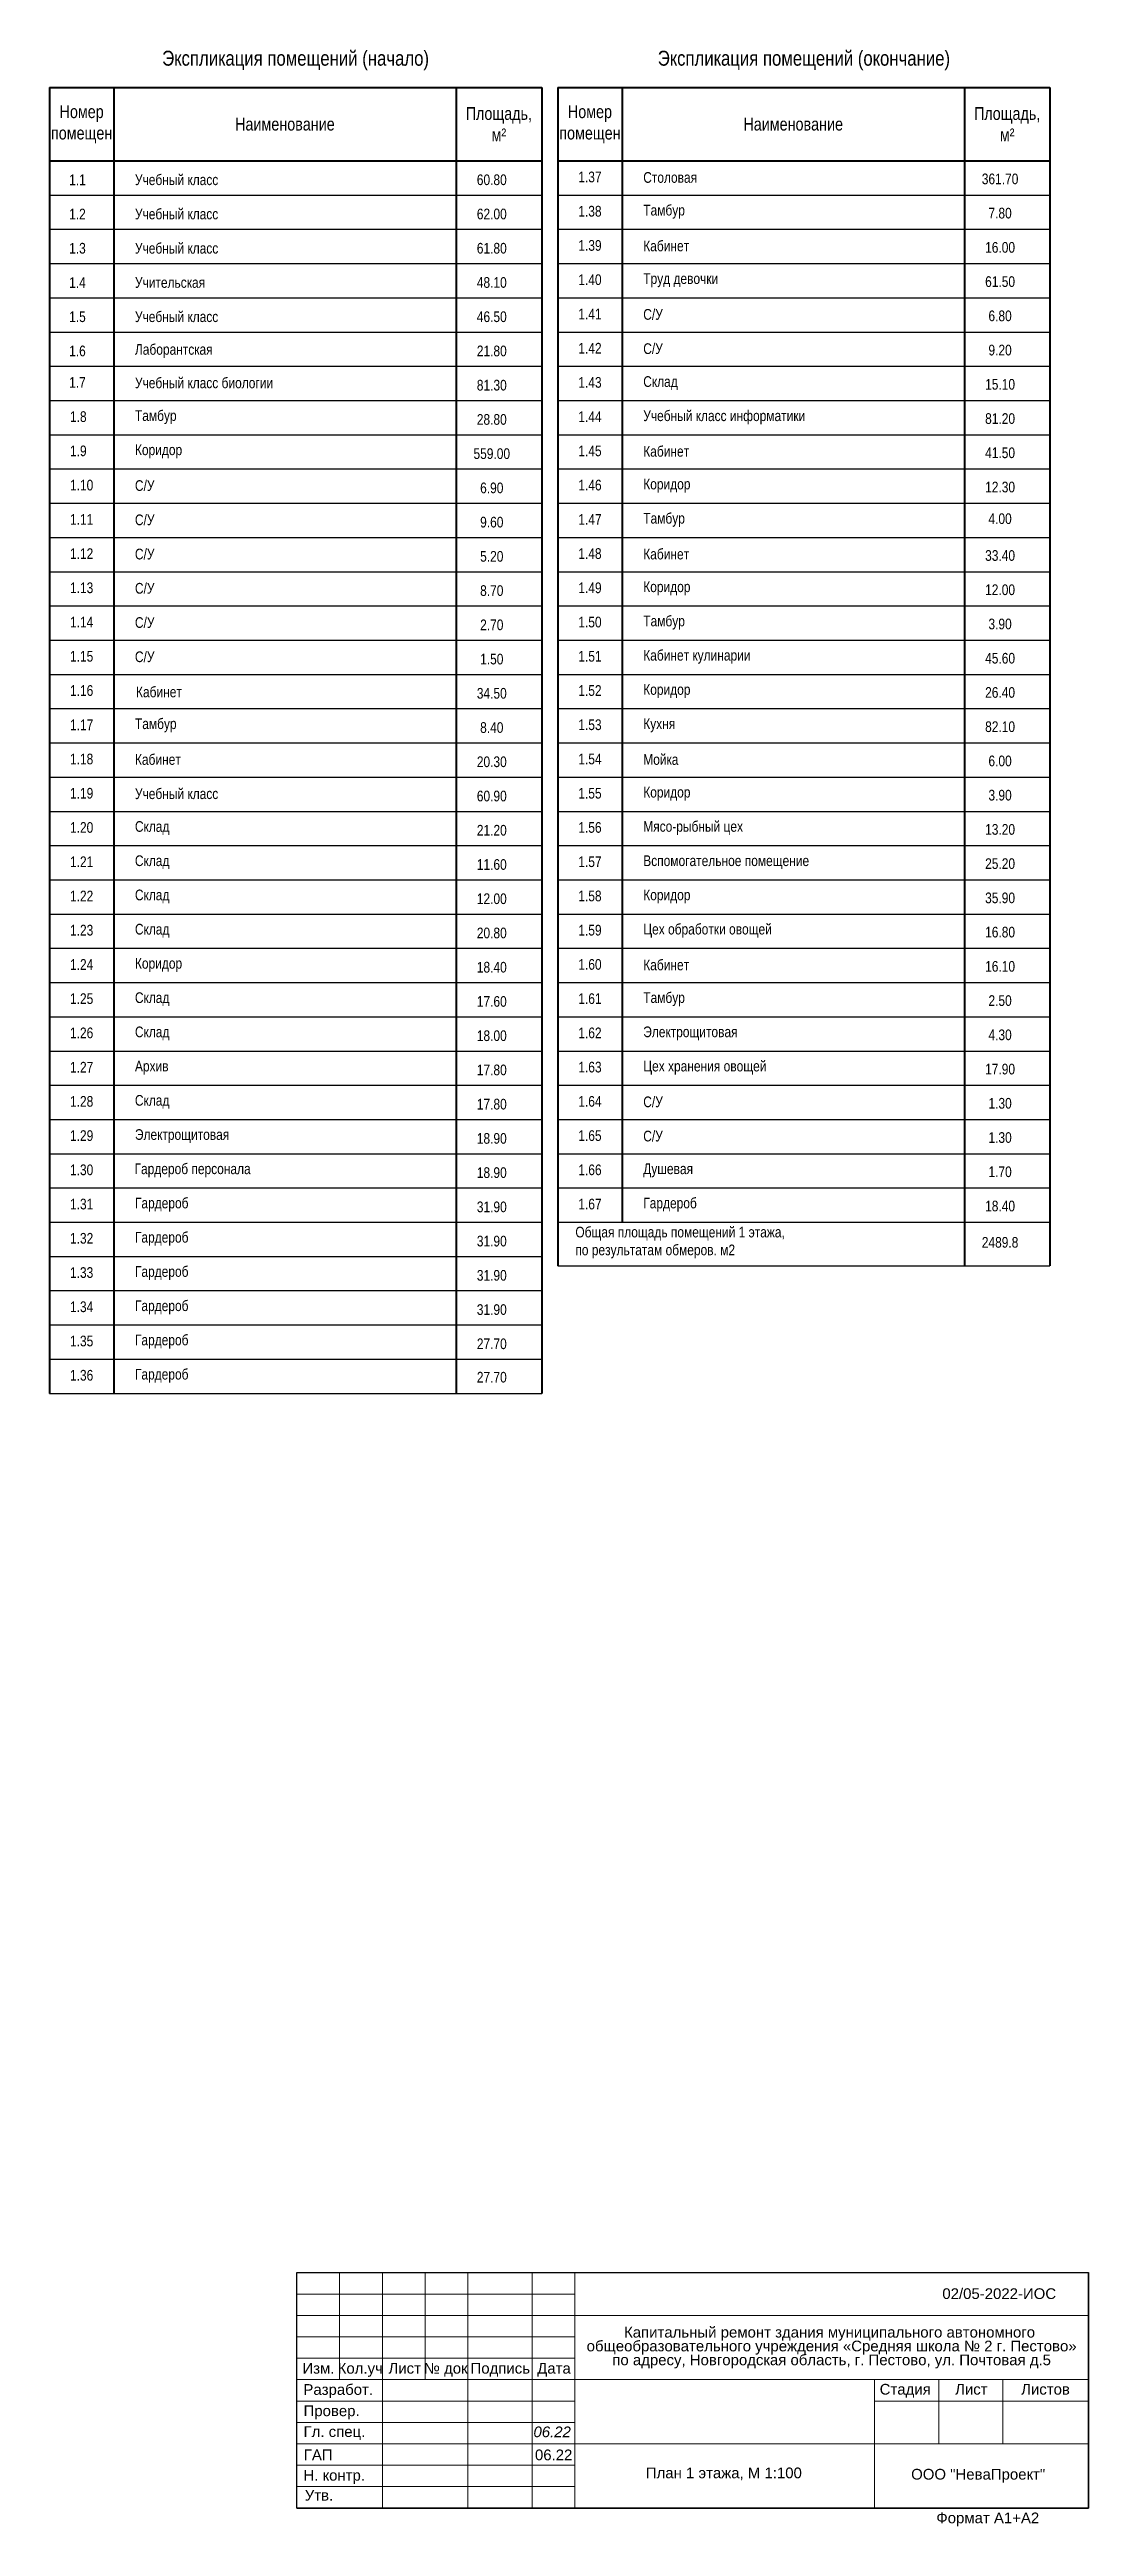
# Model space of a CAD drawing. Header units: metres. Extents: x 0 to 126, y 0 to 58.
# Drawn here: x 101.4 to 125.7, y 0.1 to 58 of the extents above; entities that cross this region are included whole.
import ezdxf
from ezdxf.enums import TextEntityAlignment as Align

# ---------------------------------------------------------------- set-up
doc = ezdxf.new("R2010")
doc.units = ezdxf.units.M
doc.linetypes.add('DGN Style 3', pattern=[499.525246, 356.803747, -142.721499])
doc.layers.add('Level 63', color=7, linetype='Continuous', lineweight=0)
for name, color, linetype in [('YOLO_STAMP', 1, 'Continuous'), ('YOLO_TABLE', 1, 'Continuous'), ('размеры оси', 163, 'Continuous')]:
    doc.layers.add(name, color=color, linetype=linetype)
doc.styles.add('_ТАБЛИЧНЫЙ(1-100)', font='arial.ttf', dxfattribs={"width": 0.8, "height": 300})
doc.styles.add('_ТЕКСТОВЫЙ', font='arial.ttf', dxfattribs={"width": 0.8})
doc.styles.add('Arial', font='ariali.ttf')
doc.styles.add('GOST 2.304', font='cs_gost2304.shx')
doc.styles.add('Style-Arial', font='arial.ttf')

msp = doc.modelspace()

# ---------------------------------------------------------------- texts
at = {"color": 7, "linetype": 'Continuous', "lineweight": 0, "style": 'Style-Arial'}
msp.add_text('02/05-2022-ИОС', height=0.25, dxfattribs=at).set_placement((122.257989, 5.660277), align=Align.TOP_LEFT)
at = {"color": 18, "linetype": 'Continuous', "lineweight": 13, "true_color": 0x000000, "style": 'Arial'}
msp.add_text('06.22', height=0.25, dxfattribs=at).set_placement((113.140389, 2.430844), align=Align.TOP_CENTER)
at = {"color": 0, "linetype": 'ByBlock', "lineweight": -2, "attachment_point": 5}
for s, insert, char_height, width, style in [('Экспликация помещений (начало)', (107.145245, 57.717339), 0.35, 10.9, '_ТЕКСТОВЫЙ'), ('Экспликация помещений (окончание)', (119.023037, 57.717339), 0.35, 10.9, '_ТЕКСТОВЫЙ'), ('Номер помещен', (102.145245, 56.227793), 0.3, 1.3, '_ТАБЛИЧНЫЙ(1-100)'), ('Наименование', (106.895245, 56.227793), 0.3, 7.8, '_ТАБЛИЧНЫЙ(1-100)'), ('Площадь, м²', (111.895245, 56.227793), 0.3, 1.8, '_ТАБЛИЧНЫЙ(1-100)'), ('Номер помещен', (114.023037, 56.227793), 0.3, 1.3, '_ТАБЛИЧНЫЙ(1-100)'), ('Наименование', (118.773037, 56.227793), 0.3, 7.8, '_ТАБЛИЧНЫЙ(1-100)'), ('Площадь, м²', (123.773037, 56.227793), 0.3, 1.8, '_ТАБЛИЧНЫЙ(1-100)'), ('1.1', (102.047602, 54.928039), 0.25, 7.8, '_ТАБЛИЧНЫЙ(1-100)'), ('\\pxql;Учебный класс', (109.813862, 54.928039), 0.25, 12.84589456, '_ТАБЛИЧНЫЙ(1-100)'), ('60.80', (111.729169, 54.928039), 0.25, 7.8, '_ТАБЛИЧНЫЙ(1-100)'), ('\\pxql;1.37', (117.651316, 54.993351), 0.25, 7.8, '_ТАБЛИЧНЫЙ(1-100)'), ('\\pxql;Столовая', (121.691655, 54.981895), 0.25, 12.84589456, '_ТАБЛИЧНЫЙ(1-100)'), ('361.70', (123.606961, 54.948031), 0.25, 7.8, '_ТАБЛИЧНЫЙ(1-100)'), ('1.2', (102.047602, 54.128039), 0.25, 7.8, '_ТАБЛИЧНЫЙ(1-100)'), ('\\pxql;Учебный класс', (109.813862, 54.128039), 0.25, 12.84589456, '_ТАБЛИЧНЫЙ(1-100)'), ('62.00', (111.729169, 54.128039), 0.25, 7.8, '_ТАБЛИЧНЫЙ(1-100)'), ('\\pxql;1.38', (117.651316, 54.193351), 0.25, 7.8, '_ТАБЛИЧНЫЙ(1-100)'), ('\\pxql;Тамбур', (121.691655, 54.181895), 0.25, 12.84589456, '_ТАБЛИЧНЫЙ(1-100)'), ('7.80', (123.606961, 54.148031), 0.25, 7.8, '_ТАБЛИЧНЫЙ(1-100)'), ('1.3', (102.047602, 53.328039), 0.25, 7.8, '_ТАБЛИЧНЫЙ(1-100)'), ('\\pxql;Учебный класс', (109.813862, 53.328039), 0.25, 12.84589456, '_ТАБЛИЧНЫЙ(1-100)'), ('61.80', (111.729169, 53.328039), 0.25, 7.8, '_ТАБЛИЧНЫЙ(1-100)'), ('\\pxql;1.39', (117.651316, 53.393351), 0.25, 7.8, '_ТАБЛИЧНЫЙ(1-100)'), ('\\pxql;Кабинет', (121.691655, 53.381895), 0.25, 12.84589456, '_ТАБЛИЧНЫЙ(1-100)'), ('16.00', (123.606961, 53.348031), 0.25, 7.8, '_ТАБЛИЧНЫЙ(1-100)'), ('\\pxql;1.40', (117.651316, 52.593351), 0.25, 7.8, '_ТАБЛИЧНЫЙ(1-100)'), ('\\pxql;Труд девочки', (121.691655, 52.581895), 0.25, 12.84589456, '_ТАБЛИЧНЫЙ(1-100)'), ('61.50', (123.606961, 52.548031), 0.25, 7.8, '_ТАБЛИЧНЫЙ(1-100)'), ('1.4', (102.047602, 52.528039), 0.25, 7.8, '_ТАБЛИЧНЫЙ(1-100)'), ('\\pxql;Учительская', (109.813862, 52.528039), 0.25, 12.84589456, '_ТАБЛИЧНЫЙ(1-100)'), ('48.10', (111.729169, 52.528039), 0.25, 7.8, '_ТАБЛИЧНЫЙ(1-100)'), ('1.5', (102.047602, 51.728039), 0.25, 7.8, '_ТАБЛИЧНЫЙ(1-100)'), ('\\pxql;Учебный класс', (109.813862, 51.728039), 0.25, 12.84589456, '_ТАБЛИЧНЫЙ(1-100)'), ('46.50', (111.729169, 51.728039), 0.25, 7.8, '_ТАБЛИЧНЫЙ(1-100)'), ('\\pxql;1.41', (117.651316, 51.793351), 0.25, 7.8, '_ТАБЛИЧНЫЙ(1-100)'), ('\\pxql;С/У', (121.691655, 51.781895), 0.25, 12.84589456, '_ТАБЛИЧНЫЙ(1-100)'), ('6.80', (123.606961, 51.748031), 0.25, 7.8, '_ТАБЛИЧНЫЙ(1-100)'), ('1.6', (102.047602, 50.928039), 0.25, 7.8, '_ТАБЛИЧНЫЙ(1-100)'), ('\\pxql;Лаборантская', (109.813862, 50.928039), 0.25, 12.84589456, '_ТАБЛИЧНЫЙ(1-100)'), ('21.80', (111.729169, 50.928039), 0.25, 7.8, '_ТАБЛИЧНЫЙ(1-100)'), ('\\pxql;1.42', (117.651316, 50.993351), 0.25, 7.8, '_ТАБЛИЧНЫЙ(1-100)'), ('\\pxql;С/У', (121.691655, 50.981895), 0.25, 12.84589456, '_ТАБЛИЧНЫЙ(1-100)'), ('9.20', (123.606961, 50.948031), 0.25, 7.8, '_ТАБЛИЧНЫЙ(1-100)'), ('1.7', (102.047602, 50.193351), 0.25, 7.8, '_ТАБЛИЧНЫЙ(1-100)'), ('\\pxql;Учебный класс биологии', (109.813862, 50.181895), 0.25, 12.84589456, '_ТАБЛИЧНЫЙ(1-100)'), ('81.30', (111.729169, 50.128039), 0.25, 7.8, '_ТАБЛИЧНЫЙ(1-100)'), ('\\pxql;1.43', (117.651316, 50.193351), 0.25, 7.8, '_ТАБЛИЧНЫЙ(1-100)'), ('\\pxql;Склад', (121.691655, 50.177877), 0.25, 12.84589456, '_ТАБЛИЧНЫЙ(1-100)'), ('15.10', (123.606961, 50.148031), 0.25, 7.8, '_ТАБЛИЧНЫЙ(1-100)'), ('\\pxql;1.8', (105.773524, 49.393351), 0.25, 7.8, '_ТАБЛИЧНЫЙ(1-100)'), ('\\pxql;Тамбур', (109.813862, 49.381895), 0.25, 12.84589456, '_ТАБЛИЧНЫЙ(1-100)'), ('28.80', (111.729169, 49.328039), 0.25, 7.8, '_ТАБЛИЧНЫЙ(1-100)'), ('\\pxql;1.44', (117.651316, 49.393351), 0.25, 7.8, '_ТАБЛИЧНЫЙ(1-100)'), ('\\pxql;Учебный класс информатики', (121.691655, 49.377877), 0.25, 12.84589456, '_ТАБЛИЧНЫЙ(1-100)'), ('81.20', (123.606961, 49.348031), 0.25, 7.8, '_ТАБЛИЧНЫЙ(1-100)'), ('\\pxql;1.9', (105.773524, 48.593351), 0.25, 7.8, '_ТАБЛИЧНЫЙ(1-100)'), ('\\pxql;Коридор', (107.14308, 48.581895), 0.25, 7.50432998, '_ТАБЛИЧНЫЙ(1-100)'), ('559.00', (111.729169, 48.528039), 0.25, 7.8, '_ТАБЛИЧНЫЙ(1-100)'), ('\\pxql;1.45', (117.651316, 48.593351), 0.25, 7.8, '_ТАБЛИЧНЫЙ(1-100)'), ('\\pxql;Кабинет', (121.691655, 48.581895), 0.25, 12.84589456, '_ТАБЛИЧНЫЙ(1-100)'), ('41.50', (123.606961, 48.548031), 0.25, 7.8, '_ТАБЛИЧНЫЙ(1-100)'), ('\\pxql;1.10', (105.773524, 47.793351), 0.25, 7.8, '_ТАБЛИЧНЫЙ(1-100)'), ('\\pxql;С/У', (109.813862, 47.781895), 0.25, 12.84589456, '_ТАБЛИЧНЫЙ(1-100)'), ('6.90', (111.729169, 47.728039), 0.25, 7.8, '_ТАБЛИЧНЫЙ(1-100)'), ('\\pxql;1.46', (117.651316, 47.793351), 0.25, 7.8, '_ТАБЛИЧНЫЙ(1-100)'), ('\\pxql;Коридор', (121.691655, 47.781895), 0.25, 12.84589456, '_ТАБЛИЧНЫЙ(1-100)'), ('12.30', (123.606961, 47.748031), 0.25, 7.8, '_ТАБЛИЧНЫЙ(1-100)'), ('\\pxql;1.11', (105.773524, 46.993351), 0.25, 7.8, '_ТАБЛИЧНЫЙ(1-100)'), ('\\pxql;С/У', (109.813862, 46.981895), 0.25, 12.84589456, '_ТАБЛИЧНЫЙ(1-100)'), ('9.60', (111.729169, 46.928039), 0.25, 7.8, '_ТАБЛИЧНЫЙ(1-100)'), ('\\pxql;1.47', (117.651316, 46.993351), 0.25, 7.8, '_ТАБЛИЧНЫЙ(1-100)'), ('\\pxql;Тамбур', (121.691655, 46.981895), 0.25, 12.84589456, '_ТАБЛИЧНЫЙ(1-100)'), ('4.00', (123.606961, 47.00875), 0.25, 7.8, '_ТАБЛИЧНЫЙ(1-100)'), ('\\pxql;1.12', (105.773524, 46.193351), 0.25, 7.8, '_ТАБЛИЧНЫЙ(1-100)'), ('\\pxql;С/У', (109.813862, 46.181895), 0.25, 12.84589456, '_ТАБЛИЧНЫЙ(1-100)'), ('\\pxql;1.48', (117.651316, 46.193351), 0.25, 7.8, '_ТАБЛИЧНЫЙ(1-100)'), ('\\pxql;Кабинет', (121.691655, 46.181895), 0.25, 12.84589456, '_ТАБЛИЧНЫЙ(1-100)'), ('5.20', (111.729169, 46.128039), 0.25, 7.8, '_ТАБЛИЧНЫЙ(1-100)'), ('33.40', (123.606961, 46.148031), 0.25, 7.8, '_ТАБЛИЧНЫЙ(1-100)'), ('\\pxql;1.13', (105.773524, 45.393351), 0.25, 7.8, '_ТАБЛИЧНЫЙ(1-100)'), ('\\pxql;С/У', (109.813862, 45.381895), 0.25, 12.84589456, '_ТАБЛИЧНЫЙ(1-100)'), ('8.70', (111.729169, 45.328039), 0.25, 7.8, '_ТАБЛИЧНЫЙ(1-100)'), ('\\pxql;1.49', (117.651316, 45.393351), 0.25, 7.8, '_ТАБЛИЧНЫЙ(1-100)'), ('\\pxql;Коридор', (121.691655, 45.381895), 0.25, 12.84589456, '_ТАБЛИЧНЫЙ(1-100)'), ('12.00', (123.606961, 45.348031), 0.25, 7.8, '_ТАБЛИЧНЫЙ(1-100)'), ('\\pxql;1.14', (105.773524, 44.593351), 0.25, 7.8, '_ТАБЛИЧНЫЙ(1-100)'), ('\\pxql;С/У', (109.813862, 44.581895), 0.25, 12.84589456, '_ТАБЛИЧНЫЙ(1-100)'), ('2.70', (111.729169, 44.528039), 0.25, 7.8, '_ТАБЛИЧНЫЙ(1-100)'), ('\\pxql;1.50', (117.651316, 44.593351), 0.25, 7.8, '_ТАБЛИЧНЫЙ(1-100)'), ('\\pxql;Тамбур', (121.691655, 44.581895), 0.25, 12.84589456, '_ТАБЛИЧНЫЙ(1-100)'), ('3.90', (123.606961, 44.548031), 0.25, 7.8, '_ТАБЛИЧНЫЙ(1-100)'), ('\\pxql;1.15', (105.773524, 43.793351), 0.25, 7.8, '_ТАБЛИЧНЫЙ(1-100)'), ('\\pxql;С/У', (109.813862, 43.781895), 0.25, 12.84589456, '_ТАБЛИЧНЫЙ(1-100)'), ('1.50', (111.729169, 43.728039), 0.25, 7.8, '_ТАБЛИЧНЫЙ(1-100)'), ('\\pxql;1.51', (117.651316, 43.793351), 0.25, 7.8, '_ТАБЛИЧНЫЙ(1-100)'), ('\\pxql;Кабинет кулинарии', (121.691655, 43.781895), 0.25, 12.84589456, '_ТАБЛИЧНЫЙ(1-100)'), ('45.60', (123.606961, 43.748031), 0.25, 7.8, '_ТАБЛИЧНЫЙ(1-100)'), ('\\pxql;1.16', (105.773524, 42.993351), 0.25, 7.8, '_ТАБЛИЧНЫЙ(1-100)'), ('\\H1x;\\W0.8;Кабинет', (103.951437, 42.959934), 0.25, 12.84589456, '_ТАБЛИЧНЫЙ(1-100)'), ('34.50', (111.729169, 42.928039), 0.25, 7.8, '_ТАБЛИЧНЫЙ(1-100)'), ('\\pxql;1.52', (117.651316, 42.993351), 0.25, 7.8, '_ТАБЛИЧНЫЙ(1-100)'), ('\\pxql;Коридор', (121.691655, 42.981895), 0.25, 12.84589456, '_ТАБЛИЧНЫЙ(1-100)'), ('26.40', (123.606961, 42.948031), 0.25, 7.8, '_ТАБЛИЧНЫЙ(1-100)'), ('\\pxql;1.17', (105.773524, 42.193351), 0.25, 7.8, '_ТАБЛИЧНЫЙ(1-100)'), ('\\pxql;Тамбур', (109.813862, 42.181895), 0.25, 12.84589456, '_ТАБЛИЧНЫЙ(1-100)'), ('8.40', (111.729169, 42.128039), 0.25, 7.8, '_ТАБЛИЧНЫЙ(1-100)'), ('\\pxql;1.53', (117.651316, 42.193351), 0.25, 7.8, '_ТАБЛИЧНЫЙ(1-100)'), ('\\pxql;Кухня', (121.691655, 42.181895), 0.25, 12.84589456, '_ТАБЛИЧНЫЙ(1-100)'), ('82.10', (123.606961, 42.148031), 0.25, 7.8, '_ТАБЛИЧНЫЙ(1-100)'), ('\\pxql;1.18', (105.773524, 41.393351), 0.25, 7.8, '_ТАБЛИЧНЫЙ(1-100)'), ('\\pxql;Кабинет', (109.813862, 41.381895), 0.25, 12.84589456, '_ТАБЛИЧНЫЙ(1-100)'), ('20.30', (111.729169, 41.328039), 0.25, 7.8, '_ТАБЛИЧНЫЙ(1-100)'), ('\\pxql;1.54', (117.651316, 41.393351), 0.25, 7.8, '_ТАБЛИЧНЫЙ(1-100)'), ('\\pxql;Мойка', (121.691655, 41.381895), 0.25, 12.84589456, '_ТАБЛИЧНЫЙ(1-100)'), ('6.00', (123.606961, 41.348031), 0.25, 7.8, '_ТАБЛИЧНЫЙ(1-100)'), ('\\pxql;1.19', (105.773524, 40.593351), 0.25, 7.8, '_ТАБЛИЧНЫЙ(1-100)'), ('\\pxql;Учебный класс', (109.813862, 40.581895), 0.25, 12.84589456, '_ТАБЛИЧНЫЙ(1-100)'), ('60.90', (111.729169, 40.528039), 0.25, 7.8, '_ТАБЛИЧНЫЙ(1-100)'), ('\\pxql;1.55', (117.651316, 40.593351), 0.25, 7.8, '_ТАБЛИЧНЫЙ(1-100)'), ('\\pxql;Коридор', (121.691655, 40.581895), 0.25, 12.84589456, '_ТАБЛИЧНЫЙ(1-100)'), ('3.90', (123.606961, 40.548031), 0.25, 7.8, '_ТАБЛИЧНЫЙ(1-100)'), ('\\pxql;Склад', (109.813862, 39.781895), 0.25, 12.84589456, '_ТАБЛИЧНЫЙ(1-100)'), ('\\pxql;Мясо-рыбный цех', (121.691655, 39.781895), 0.25, 12.84589456, '_ТАБЛИЧНЫЙ(1-100)'), ('\\pxql;1.20', (105.773524, 39.793351), 0.25, 7.8, '_ТАБЛИЧНЫЙ(1-100)'), ('21.20', (111.729169, 39.728039), 0.25, 7.8, '_ТАБЛИЧНЫЙ(1-100)'), ('\\pxql;1.56', (117.651316, 39.793351), 0.25, 7.8, '_ТАБЛИЧНЫЙ(1-100)'), ('13.20', (123.606961, 39.748031), 0.25, 7.8, '_ТАБЛИЧНЫЙ(1-100)'), ('\\pxql;1.21', (105.773524, 38.993351), 0.25, 7.8, '_ТАБЛИЧНЫЙ(1-100)'), ('\\pxql;Склад', (109.813862, 38.981895), 0.25, 12.84589456, '_ТАБЛИЧНЫЙ(1-100)'), ('11.60', (111.729169, 38.928039), 0.25, 7.8, '_ТАБЛИЧНЫЙ(1-100)'), ('\\pxql;1.57', (117.651316, 38.993351), 0.25, 7.8, '_ТАБЛИЧНЫЙ(1-100)'), ('\\pxql;Вспомогательное помещение', (121.691655, 38.981895), 0.25, 12.84589456, '_ТАБЛИЧНЫЙ(1-100)'), ('25.20', (123.606961, 38.948031), 0.25, 7.8, '_ТАБЛИЧНЫЙ(1-100)'), ('\\pxql;1.22', (105.773524, 38.193351), 0.25, 7.8, '_ТАБЛИЧНЫЙ(1-100)'), ('\\pxql;Склад', (109.813862, 38.181895), 0.25, 12.84589456, '_ТАБЛИЧНЫЙ(1-100)'), ('12.00', (111.729169, 38.128039), 0.25, 7.8, '_ТАБЛИЧНЫЙ(1-100)'), ('\\pxql;1.58', (117.651316, 38.193351), 0.25, 7.8, '_ТАБЛИЧНЫЙ(1-100)'), ('\\pxql;Коридор', (121.691655, 38.181895), 0.25, 12.84589456, '_ТАБЛИЧНЫЙ(1-100)'), ('35.90', (123.606961, 38.148031), 0.25, 7.8, '_ТАБЛИЧНЫЙ(1-100)'), ('\\pxql;1.23', (105.773524, 37.393351), 0.25, 7.8, '_ТАБЛИЧНЫЙ(1-100)'), ('\\pxql;Склад', (109.813862, 37.381895), 0.25, 12.84589456, '_ТАБЛИЧНЫЙ(1-100)'), ('20.80', (111.729169, 37.328039), 0.25, 7.8, '_ТАБЛИЧНЫЙ(1-100)'), ('\\pxql;1.59', (117.651316, 37.393351), 0.25, 7.8, '_ТАБЛИЧНЫЙ(1-100)'), ('\\pxql;Цех обработки овощей', (121.691655, 37.381895), 0.25, 12.84589456, '_ТАБЛИЧНЫЙ(1-100)'), ('16.80', (123.606961, 37.348031), 0.25, 7.8, '_ТАБЛИЧНЫЙ(1-100)'), ('\\pxql;1.24', (105.773524, 36.593351), 0.25, 7.8, '_ТАБЛИЧНЫЙ(1-100)'), ('\\pxql;Коридор', (109.813862, 36.581895), 0.25, 12.84589456, '_ТАБЛИЧНЫЙ(1-100)'), ('18.40', (111.729169, 36.528039), 0.25, 7.8, '_ТАБЛИЧНЫЙ(1-100)'), ('\\pxql;1.60', (117.651316, 36.593351), 0.25, 7.8, '_ТАБЛИЧНЫЙ(1-100)'), ('\\pxql;Кабинет', (121.691655, 36.581895), 0.25, 12.84589456, '_ТАБЛИЧНЫЙ(1-100)'), ('16.10', (123.606961, 36.548031), 0.25, 7.8, '_ТАБЛИЧНЫЙ(1-100)'), ('\\pxql;1.25', (105.773524, 35.793351), 0.25, 7.8, '_ТАБЛИЧНЫЙ(1-100)'), ('\\pxql;Склад', (109.813862, 35.781895), 0.25, 12.84589456, '_ТАБЛИЧНЫЙ(1-100)'), ('\\pxql;1.61', (117.651316, 35.793351), 0.25, 7.8, '_ТАБЛИЧНЫЙ(1-100)'), ('\\pxql;Тамбур', (121.691655, 35.781895), 0.25, 12.84589456, '_ТАБЛИЧНЫЙ(1-100)'), ('17.60', (111.729169, 35.728039), 0.25, 7.8, '_ТАБЛИЧНЫЙ(1-100)'), ('2.50', (123.606961, 35.748031), 0.25, 7.8, '_ТАБЛИЧНЫЙ(1-100)'), ('\\pxql;1.26', (105.773524, 34.993351), 0.25, 7.8, '_ТАБЛИЧНЫЙ(1-100)'), ('\\pxql;Склад', (109.813862, 34.981895), 0.25, 12.84589456, '_ТАБЛИЧНЫЙ(1-100)'), ('18.00', (111.729169, 34.928039), 0.25, 7.8, '_ТАБЛИЧНЫЙ(1-100)'), ('\\pxql;1.62', (117.651316, 34.993351), 0.25, 7.8, '_ТАБЛИЧНЫЙ(1-100)'), ('\\pxql;Электрощитовая', (121.691655, 34.981895), 0.25, 12.84589456, '_ТАБЛИЧНЫЙ(1-100)'), ('4.30', (123.606961, 34.948031), 0.25, 7.8, '_ТАБЛИЧНЫЙ(1-100)'), ('\\pxql;1.27', (105.773524, 34.193351), 0.25, 7.8, '_ТАБЛИЧНЫЙ(1-100)'), ('\\pxql;Архив', (109.813862, 34.181895), 0.25, 12.84589456, '_ТАБЛИЧНЫЙ(1-100)'), ('17.80', (111.729169, 34.128039), 0.25, 7.8, '_ТАБЛИЧНЫЙ(1-100)'), ('\\pxql;1.63', (117.651316, 34.193351), 0.25, 7.8, '_ТАБЛИЧНЫЙ(1-100)'), ('\\pxql;Цех хранения овощей', (121.691655, 34.181895), 0.25, 12.84589456, '_ТАБЛИЧНЫЙ(1-100)'), ('17.90', (123.606961, 34.148031), 0.25, 7.8, '_ТАБЛИЧНЫЙ(1-100)'), ('\\pxql;1.28', (105.773524, 33.393351), 0.25, 7.8, '_ТАБЛИЧНЫЙ(1-100)'), ('\\pxql;Склад', (109.813862, 33.381895), 0.25, 12.84589456, '_ТАБЛИЧНЫЙ(1-100)'), ('17.80', (111.729169, 33.328039), 0.25, 7.8, '_ТАБЛИЧНЫЙ(1-100)'), ('\\pxql;1.64', (117.651316, 33.393351), 0.25, 7.8, '_ТАБЛИЧНЫЙ(1-100)'), ('\\pxql;С/У', (121.691655, 33.381895), 0.25, 12.84589456, '_ТАБЛИЧНЫЙ(1-100)'), ('1.30', (123.606961, 33.348031), 0.25, 7.8, '_ТАБЛИЧНЫЙ(1-100)'), ('\\pxql;1.29', (105.773524, 32.593351), 0.25, 7.8, '_ТАБЛИЧНЫЙ(1-100)'), ('\\pxql;Электрощитовая', (109.813862, 32.581895), 0.25, 12.84589456, '_ТАБЛИЧНЫЙ(1-100)'), ('18.90', (111.729169, 32.528039), 0.25, 7.8, '_ТАБЛИЧНЫЙ(1-100)'), ('\\pxql;1.65', (117.651316, 32.593351), 0.25, 7.8, '_ТАБЛИЧНЫЙ(1-100)'), ('\\pxql;С/У', (121.691655, 32.581895), 0.25, 12.84589456, '_ТАБЛИЧНЫЙ(1-100)'), ('1.30', (123.606961, 32.548031), 0.25, 7.8, '_ТАБЛИЧНЫЙ(1-100)'), ('\\pxql;1.30', (105.773524, 31.793351), 0.25, 7.8, '_ТАБЛИЧНЫЙ(1-100)'), ('\\pxql;Гардероб персонала', (109.804973, 31.781895), 0.25, 12.84589456, '_ТАБЛИЧНЫЙ(1-100)'), ('18.90', (111.729169, 31.728039), 0.25, 7.8, '_ТАБЛИЧНЫЙ(1-100)'), ('\\pxql;1.66', (117.651316, 31.793351), 0.25, 7.8, '_ТАБЛИЧНЫЙ(1-100)'), ('\\pxql;Душевая', (121.691655, 31.781895), 0.25, 12.84589456, '_ТАБЛИЧНЫЙ(1-100)'), ('1.70', (123.606961, 31.748031), 0.25, 7.8, '_ТАБЛИЧНЫЙ(1-100)'), ('\\pxql;1.31', (105.773524, 30.993351), 0.25, 7.8, '_ТАБЛИЧНЫЙ(1-100)'), ('\\pxql;Гардероб', (109.813862, 30.981895), 0.25, 12.84589456, '_ТАБЛИЧНЫЙ(1-100)'), ('31.90', (111.729169, 30.928039), 0.25, 7.8, '_ТАБЛИЧНЫЙ(1-100)'), ('\\pxql;1.67', (117.651316, 30.993351), 0.25, 7.8, '_ТАБЛИЧНЫЙ(1-100)'), ('\\pxql;Гардероб', (121.691655, 30.981895), 0.25, 12.84589456, '_ТАБЛИЧНЫЙ(1-100)'), ('18.40', (123.606961, 30.948031), 0.25, 7.8, '_ТАБЛИЧНЫЙ(1-100)'), ('\\pxql;1.32', (105.773524, 30.193351), 0.25, 7.8, '_ТАБЛИЧНЫЙ(1-100)'), ('\\pxql;Гардероб', (109.813862, 30.181895), 0.25, 12.84589456, '_ТАБЛИЧНЫЙ(1-100)'), ('31.90', (111.729169, 30.128039), 0.25, 7.8, '_ТАБЛИЧНЫЙ(1-100)'), ('\\pxql;Общая площадь помещений 1 этажа, \\Pпо результатам обмеров. м2', (120.105327, 30.094898), 0.25, 12.84589456, '_ТАБЛИЧНЫЙ(1-100)'), ('2489.8', (123.606961, 30.098804), 0.25, 7.8, '_ТАБЛИЧНЫЙ(1-100)'), ('\\pxql;1.33', (105.773524, 29.393351), 0.25, 7.8, '_ТАБЛИЧНЫЙ(1-100)'), ('\\pxql;Гардероб', (109.813862, 29.381895), 0.25, 12.84589456, '_ТАБЛИЧНЫЙ(1-100)'), ('31.90', (111.729169, 29.328039), 0.25, 7.8, '_ТАБЛИЧНЫЙ(1-100)'), ('\\pxql;1.34', (105.773524, 28.593351), 0.25, 7.8, '_ТАБЛИЧНЫЙ(1-100)'), ('\\pxql;Гардероб', (109.813862, 28.581895), 0.25, 12.84589456, '_ТАБЛИЧНЫЙ(1-100)'), ('31.90', (111.729169, 28.528039), 0.25, 7.8, '_ТАБЛИЧНЫЙ(1-100)'), ('\\pxql;1.35', (105.773524, 27.793351), 0.25, 7.8, '_ТАБЛИЧНЫЙ(1-100)'), ('\\pxql;Гардероб', (109.813862, 27.781895), 0.25, 12.84589456, '_ТАБЛИЧНЫЙ(1-100)'), ('27.70', (111.729169, 27.728039), 0.25, 7.8, '_ТАБЛИЧНЫЙ(1-100)'), ('\\pxql;1.36', (105.773524, 26.993351), 0.25, 7.8, '_ТАБЛИЧНЫЙ(1-100)'), ('\\pxql;Гардероб', (109.813862, 26.981895), 0.25, 12.84589456, '_ТАБЛИЧНЫЙ(1-100)'), ('27.70', (111.729169, 26.948031), 0.25, 7.8, '_ТАБЛИЧНЫЙ(1-100)')]:
    msp.add_mtext(s, dxfattribs=dict(at, insert=insert, char_height=char_height, width=width, style=style))
at = {"color": 18, "linetype": 'DGN Style 3', "lineweight": 0, "true_color": 0x000000, "insert": (119.622259, 4.760331), "char_height": 0.25, "attachment_point": 2, "line_spacing_factor": 0.776524, "style": 'Style-Arial'}
msp.add_mtext('Капитальный ремонт здания муниципального автономного\\P общеобразовательного учреждения «Средняя школа № 2 г. Пестово»\\P по адресу, Новгородская область, г. Пестово, ул. Почтовая д.5\\P', dxfattribs=at)
at = {"color": 7, "linetype": 'Continuous', "lineweight": 30, "insert": (112.738443, 1.892598), "char_height": 0.25, "attachment_point": 1, "line_spacing_factor": 0.72, "style": 'GOST 2.304'}
msp.add_mtext('{\\fArial|b0|i0|c204|p39;06.22}', dxfattribs=at)
at = {"color": 7, "linetype": 'Continuous', "lineweight": 13, "insert": (117.151907, 1.471952), "char_height": 0.25, "attachment_point": 2, "line_spacing_factor": 0.6, "style": 'Style-Arial'}
msp.add_mtext('План 1 этажа, М 1:100', dxfattribs=at)
at = {"layer": 'Level 63', "color": 7, "linetype": 'Continuous', "lineweight": 0, "style": 'Style-Arial'}
for s, p in [('Изм.', (107.679163, 3.791379)), ('Кол.уч', (108.656483, 3.791379)), ('Лист', (109.694881, 3.791379)), ('№ док', (110.653782, 3.791379)), ('Подпись', (111.927781, 3.791379)), ('Дата', (113.183259, 3.791379)), ('Разработ.', (108.141061, 3.295417)), ('Провер.', (107.986424, 2.797686)), ('Стадия', (121.39056, 3.301379)), ('Лист', (122.934881, 3.301379)), ('Листов', (124.668372, 3.301379)), ('Гл. спец.', (108.052697, 2.310456)), ('ГАП', (107.673309, 1.768952)), ('Н. контр.', (108.047596, 1.291379)), ('ООО "НеваПроект"', (123.09506, 1.315868)), ('Утв.', (107.691648, 0.824569)), ('Формат А1+A2', (123.319476, 0.295598))]:
    msp.add_text(s, height=0.25, dxfattribs=at).set_placement(p, align=Align.MIDDLE_CENTER)

# ---------------------------------------------------------------- linework, layer by layer
at = {"color": 0, "linetype": 'ByBlock', "lineweight": 40}
for p, q in [((101.395245, 57.084006), (112.895245, 57.084006)), ((101.395245, 57.084006), (101.395245, 26.571579)), ((102.895245, 57.084006), (102.895245, 26.571579)), ((110.895245, 57.084006), (110.895245, 26.571579)), ((112.895245, 57.084006), (112.895245, 26.571579)), ((113.273037, 57.084006), (124.773037, 57.084006)), ((113.273037, 57.084006), (113.273037, 29.555617)), ((114.773037, 57.084006), (114.773037, 30.571579)), ((122.773037, 57.084006), (122.773037, 29.555617)), ((124.773037, 57.084006), (124.773037, 29.555617)), ((101.395245, 55.371579), (112.895245, 55.371579)), ((113.273037, 55.371579), (124.773037, 55.371579))]:
    msp.add_line(p, q, dxfattribs=at)
at = {"color": 0, "linetype": 'ByBlock', "lineweight": -2}
for p, q in [((101.395245, 54.571579), (112.895245, 54.571579)), ((113.273037, 54.571579), (124.773037, 54.571579)), ((101.395245, 53.771579), (112.895245, 53.771579)), ((113.273037, 53.771579), (124.773037, 53.771579)), ((101.395245, 52.971579), (112.895245, 52.971579)), ((113.273037, 52.971579), (124.773037, 52.971579)), ((101.395245, 52.171579), (112.895245, 52.171579)), ((113.273037, 52.171579), (124.773037, 52.171579)), ((101.395245, 51.371579), (112.895245, 51.371579)), ((113.273037, 51.371579), (124.773037, 51.371579)), ((101.395245, 50.571579), (112.895245, 50.571579)), ((113.273037, 50.571579), (124.773037, 50.571579)), ((101.395245, 49.771579), (112.895245, 49.771579)), ((113.273037, 49.771579), (124.773037, 49.771579)), ((101.395245, 48.971579), (112.895245, 48.971579)), ((113.273037, 48.971579), (124.773037, 48.971579)), ((101.395245, 48.171579), (112.895245, 48.171579)), ((113.273037, 48.171579), (124.773037, 48.171579)), ((101.395245, 47.371579), (112.895245, 47.371579)), ((113.273037, 47.371579), (124.773037, 47.371579)), ((101.395245, 46.571579), (112.895245, 46.571579)), ((113.273037, 46.571579), (124.773037, 46.571579)), ((101.395245, 45.771579), (112.895245, 45.771579)), ((113.273037, 45.771579), (124.773037, 45.771579)), ((101.395245, 44.971579), (112.895245, 44.971579)), ((113.273037, 44.971579), (124.773037, 44.971579)), ((101.395245, 44.171579), (112.895245, 44.171579)), ((113.273037, 44.171579), (124.773037, 44.171579)), ((101.395245, 43.371579), (112.895245, 43.371579)), ((113.273037, 43.371579), (124.773037, 43.371579)), ((101.395245, 42.571579), (112.895245, 42.571579)), ((113.273037, 42.571579), (124.773037, 42.571579)), ((101.395245, 41.771579), (112.895245, 41.771579)), ((113.273037, 41.771579), (124.773037, 41.771579)), ((101.395245, 40.971579), (112.895245, 40.971579)), ((113.273037, 40.971579), (124.773037, 40.971579)), ((101.395245, 40.171579), (112.895245, 40.171579)), ((113.273037, 40.171579), (124.773037, 40.171579)), ((101.395245, 39.371579), (112.895245, 39.371579)), ((113.273037, 39.371579), (124.773037, 39.371579)), ((101.395245, 38.571579), (112.895245, 38.571579)), ((113.273037, 38.571579), (124.773037, 38.571579)), ((101.395245, 37.771579), (112.895245, 37.771579)), ((113.273037, 37.771579), (124.773037, 37.771579)), ((101.395245, 36.971579), (112.895245, 36.971579)), ((113.273037, 36.971579), (124.773037, 36.971579)), ((101.395245, 36.171579), (112.895245, 36.171579)), ((113.273037, 36.171579), (124.773037, 36.171579)), ((101.395245, 35.371579), (112.895245, 35.371579)), ((113.273037, 35.371579), (124.773037, 35.371579)), ((101.395245, 34.571579), (112.895245, 34.571579)), ((113.273037, 34.571579), (124.773037, 34.571579)), ((101.395245, 33.771579), (112.895245, 33.771579)), ((113.273037, 33.771579), (124.773037, 33.771579)), ((101.395245, 32.971579), (112.895245, 32.971579)), ((113.273037, 32.971579), (124.773037, 32.971579)), ((101.395245, 32.171579), (112.895245, 32.171579)), ((113.273037, 32.171579), (124.773037, 32.171579)), ((101.395245, 31.371579), (112.895245, 31.371579)), ((113.273037, 31.371579), (124.773037, 31.371579)), ((101.395245, 30.571579), (112.895245, 30.571579)), ((113.273037, 30.571579), (124.773037, 30.571579)), ((101.395245, 29.771579), (112.895245, 29.771579)), ((101.395245, 28.971579), (112.895245, 28.971579)), ((101.395245, 28.171579), (112.895245, 28.171579)), ((101.395245, 27.371579), (112.895245, 27.371579))]:
    msp.add_line(p, q, dxfattribs=at)
for p, q in [((125.672115, 0.526369), (125.672115, 6.026369)), ((107.172115, 0.526369), (125.672115, 0.526369))]:
    msp.add_line(p, q)
at = {"layer": 'Level 63', "color": 7, "linetype": 'Continuous', "lineweight": 13}
for p, q in [((107.172115, 6.026369), (125.672115, 6.026369)), ((107.172115, 6.026369), (107.172115, 0.526369)), ((108.172115, 6.026369), (108.172115, 3.526369)), ((109.172115, 6.026369), (109.172115, 0.526369)), ((110.172115, 6.026369), (110.172115, 3.526369)), ((111.172115, 6.026369), (111.172115, 0.526369)), ((112.672115, 6.026369), (112.672115, 0.526369)), ((113.672115, 6.026369), (113.672115, 0.526369)), ((113.672115, 5.026369), (125.672115, 5.026369)), ((107.172115, 4.026369), (113.672115, 4.026369)), ((107.172115, 3.526369), (113.672115, 3.526369)), ((113.672115, 3.526369), (125.672115, 3.526369)), ((120.672115, 3.026369), (125.672115, 3.026369)), ((113.672115, 2.026369), (125.672115, 2.026369))]:
    msp.add_line(p, q, dxfattribs=at)
at = {"layer": 'Level 63', "color": 7, "linetype": 'Continuous', "lineweight": 0}
for p, q in [((107.172115, 5.526369), (113.672115, 5.526369)), ((107.172115, 5.026369), (113.672115, 5.026369)), ((107.172115, 4.526369), (113.672115, 4.526369)), ((107.172115, 3.026369), (113.672115, 3.026369)), ((107.172115, 2.526369), (113.672115, 2.526369)), ((107.172115, 2.026369), (113.672115, 2.026369)), ((107.172115, 1.526369), (113.672115, 1.526369)), ((107.172115, 1.026369), (113.672115, 1.026369))]:
    msp.add_line(p, q, dxfattribs=at)
at = {"layer": 'Level 63', "color": 7, "linetype": 'Continuous', "lineweight": 13, "flags": 128}
for points in [[(120.672115, 3.526369), (120.672115, 0.526369)], [(122.172115, 3.526369), (122.172115, 2.026369)], [(123.672115, 3.526369), (123.672115, 2.026369)]]:
    msp.add_lwpolyline(points, dxfattribs=at)
at = {"layer": 'YOLO_STAMP'}
msp.add_lwpolyline([(107.172115, 6.026369), (125.672115, 6.026369), (125.672115, 0.526369), (107.172115, 0.526369)], close=True, dxfattribs=at)
at = {"layer": 'YOLO_TABLE'}
for points in [[(101.395245, 26.571579), (112.895245, 26.571579), (112.895245, 57.084006), (101.395245, 57.084006)], [(113.273037, 29.555617), (124.773037, 29.555617), (124.773037, 57.084006), (113.273037, 57.084006)]]:
    msp.add_lwpolyline(points, close=True, dxfattribs=at)
at = {"layer": 'размеры оси', "color": 7, "lineweight": 30}
for p, q in [((113.273037, 29.555617), (124.773037, 29.555617)), ((101.395245, 26.571579), (112.895245, 26.571579))]:
    msp.add_line(p, q, dxfattribs=at)

msp.set_redraw_order([(e.dxf.handle, doc.entitydb.next_handle()) for e in msp.query("TEXT MTEXT ATTDEF DIMENSION ARC_DIMENSION")])  # texts and dimensions are drawn at this point

doc.saveas('drawing.dxf')
